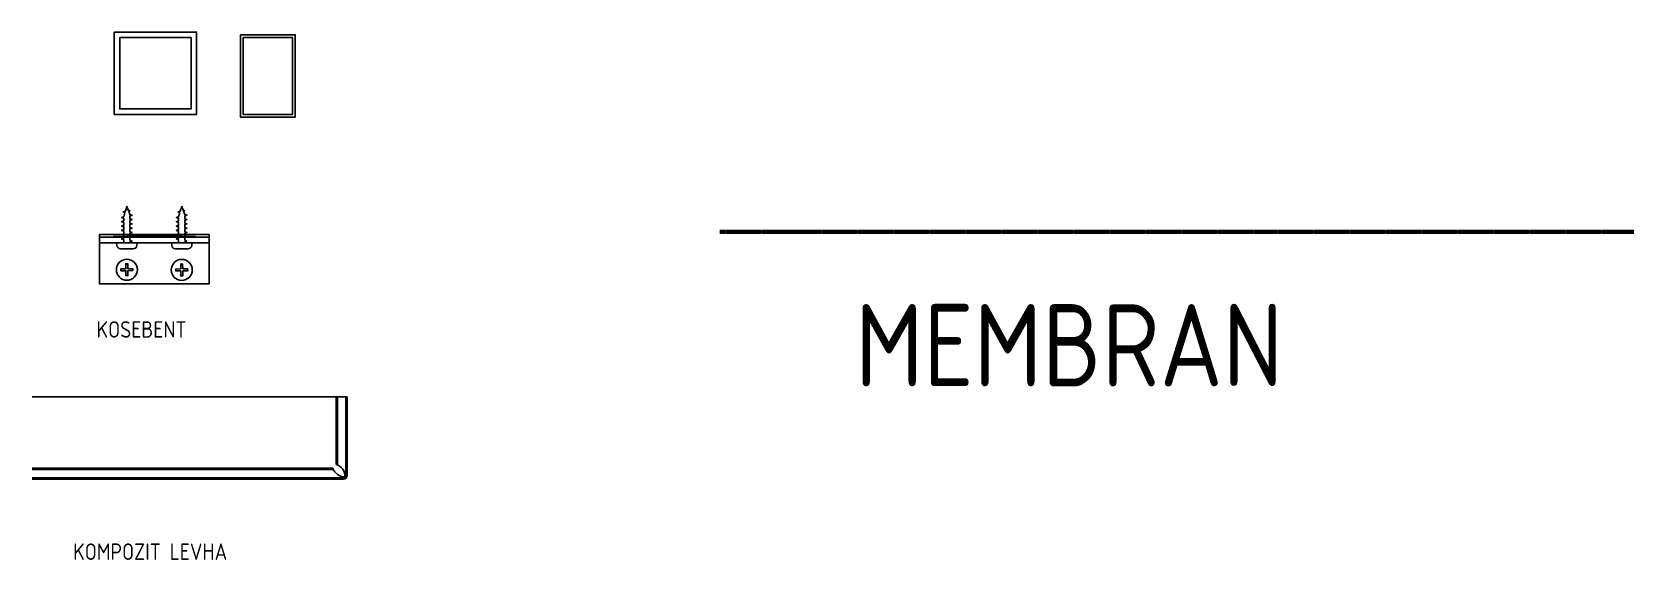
# Model space of a CAD drawing. Header units: millimetres. Extents: x -76067 to -71774, y 43638 to 44641.
# Drawn here: x -74370 to -73786, y 44449 to 44641 of the extents above; entities that cross this region are included whole.
import ezdxf

# ---------------------------------------------------------------- set-up
doc = ezdxf.new("R2010")
doc.units = ezdxf.units.MM
doc.linetypes.add('HIDDEN', pattern=[0.375, 0.25, -0.125])
for name, color, linetype in [('ART_ALU KUTU PROFIL', 44, 'Continuous'), ('ART_KOMPOZIT', 6, 'Continuous'), ('ART_KOSEBENT', 144, 'Continuous'), ('ART_MEMBRAN', 111, 'HIDDEN'), ('ART_PVC KUTU', 152, 'Continuous'), ('ART_TARAMA', 251, 'Continuous'), ('ART_VIDA', 65, 'Continuous'), ('ART_YZ', 3, 'Continuous')]:
    doc.layers.add(name, color=color, linetype=linetype)
doc.styles.add('YZ', font='archs.shx', dxfattribs={"width": 0.7})

msp = doc.modelspace()

# ---------------------------------------------------------------- texts
at = {"layer": 'ART_YZ', "style": 'YZ'}
for s, height, p in [('MEMBRAN', 30, (-74070.041, 44511.778)), ('KOSEBENT', 6, (-74346.564, 44529.522)), ('KOMPOZIT LEVHA', 6, (-74355.082, 44448.512))]:
    msp.add_text(s, height=height, dxfattribs=at).set_placement(p)

# ---------------------------------------------------------------- blocks, each defined once
blk = doc.blocks.new('vida-p1')
blk.add_lwpolyline([(0.5, 0.5), (0.5, 3.04, 0.120784), (-0.5, 3.04), (-0.5, 0.5), (-3.04, 0.5, 0.120784), (-3.04, -0.5), (-0.5, -0.5), (-0.5, -3.04, 0.120784), (0.5, -3.04), (0.5, -0.5), (3.04, -0.5, 0.120784), (3.04, 0.5)], format="xyb", close=True)
blk.add_circle((0, 0), 5.4)
blk = doc.blocks.new('63SB-22')
at = {"layer": 'ART_VIDA'}
for p, q in [((-1, 3.15), (-1.47, 1.85)), ((-0.66, 1.85), (-1, 3.15)), ((-0.66, 1.85), (-0.66, 1.85)), ((-0.66, 1.85), (-0.5, 1.85)), ((0, 6.2), (1.64, 6.06)), ((0, 2.35), (0, 6.2)), ((0, -2.35), (0, 2.35)), ((3.65, -3.86), (3.65, 3.86)), ((-0.5, -1.85), (-1.83, -1.85)), ((0, -6.2), (0, -2.35)), ((0, -6.2), (1.64, -6.06))]:
    blk.add_line(p, q, dxfattribs=at)
blk.add_lwpolyline([(-1.47, 1.85), (-3.14, 1.85), (-3.6, 3.15), (-4.07, 1.85), (-5.74, 1.85), (-6.2, 3.15), (-6.67, 1.85), (-8.34, 1.85), (-8.8, 3.15), (-9.27, 1.85), (-10.94, 1.85), (-11.4, 3.15), (-11.87, 1.85), (-13.54, 1.85), (-14, 3.15), (-14.47, 1.85), (-16.14, 1.85), (-16.6, 3.15), (-17.07, 1.85), (-19.1, 1.15), (-19.35, 1.87), (-19.72, 0.86), (-22, 0), (-19.1, -0.86), (-18.65, -2.15), (-18.28, -1.15), (-15.76, -1.85), (-15.3, -3.15), (-14.83, -1.85), (-13.16, -1.85), (-12.7, -3.15), (-12.23, -1.85), (-10.56, -1.85), (-10.1, -3.15), (-9.63, -1.85), (-7.96, -1.85), (-7.5, -3.15), (-7.03, -1.85), (-5.36, -1.85), (-4.9, -3.15), (-4.43, -1.85), (-2.76, -1.85), (-2.3, -3.15), (-1.83, -1.85)], dxfattribs=at)
for centre, radius, start, end in [((-0.5, 2.35), 0.5, 270, 0), ((1.45, 3.86), 2.2, 0, 85), ((-0.5, -2.35), 0.5, 0, 90), ((1.45, -3.86), 2.2, 275, 0)]:
    blk.add_arc(centre, radius, start, end, dxfattribs=at)
blk = doc.blocks.new('*U10')
at = {"layer": 'ART_ALU KUTU PROFIL'}
for points in [[(95364.55, 6389.21), (95364.55, 6359.21), (95394.55, 6359.21), (95394.55, 6389.21)], [(95366.55, 6387.21), (95366.55, 6361.21), (95392.55, 6361.21), (95392.55, 6387.21)]]:
    blk.add_lwpolyline(points, close=True, dxfattribs=at)
blk = doc.blocks.new('*U9')
at = {"layer": 'ART_PVC KUTU'}
for points in [[(95364.55, 6389.21), (95364.55, 6359.21), (95384.55, 6359.21), (95384.55, 6389.21)], [(95365.55, 6388.21), (95365.55, 6360.21), (95383.55, 6360.21), (95383.55, 6388.21)]]:
    blk.add_lwpolyline(points, close=True, dxfattribs=at)

# ---------------------------------------------------------------- linework, layer by layer
at = {"layer": 'ART_KOMPOZIT'}
for p, q in [((-74370.075, 44507.971), (-74259.18, 44507.971)), ((-74259.18, 44507.971), (-74259.18, 44483.297)), ((-74259.18, 44507.971), (-74255.18, 44507.971)), ((-74255.18, 44507.971), (-74255.18, 44479.304)), ((-74260.41, 44481.971), (-74370.075, 44481.971)), ((-74370.075, 44477.971), (-74256.513, 44477.971))]:
    msp.add_line(p, q, dxfattribs=at)
msp.add_arc((-74256.513, 44479.304), 1.333, 269.988993, 0, dxfattribs=at)
at = {"layer": 'ART_KOSEBENT'}
for p, q in [((-74345.515, 44567.126), (-74305.515, 44566.126)), ((-74305.515, 44567.126), (-74345.515, 44566.126))]:
    msp.add_line(p, q, dxfattribs=at)
for points in [[(-74345.515, 44566.126), (-74305.515, 44566.126), (-74305.515, 44567.126), (-74345.515, 44567.126)], [(-74345.515, 44566.126), (-74305.515, 44566.126), (-74305.515, 44549.158), (-74345.515, 44549.158)], [(-74345.515, 44566.126), (-74305.515, 44566.126), (-74305.515, 44564.126), (-74345.515, 44564.126)]]:
    msp.add_lwpolyline(points, close=True, dxfattribs=at)
at = {"layer": 'ART_MEMBRAN', "ltscale": 5, "const_width": 0.75}
msp.add_lwpolyline([(-73786.078, 44568.102), (-74119.33, 44568.102)], dxfattribs=at)
at = {"layer": 'ART_MEMBRAN'}
for points in [[(-73786.078, 44568.602), (-74119.33, 44568.602)], [(-73786.078, 44567.602), (-74119.33, 44567.602)]]:
    msp.add_lwpolyline(points, dxfattribs=at)
at = {"layer": 'ART_TARAMA'}
for p, q in [((-74258.68, 44507.971), (-74258.68, 44483.105)), ((-74255.68, 44507.971), (-74255.68, 44479.304)), ((-74260.218, 44481.471), (-74370.075, 44481.471)), ((-74370.075, 44478.471), (-74256.53, 44478.471))]:
    msp.add_line(p, q, dxfattribs=at)
for centre, radius, start, end in [((-74260.592, 44478.869), 4.647, 358.378775, 72.305649), ((-74255.983, 44483.385), 4.647, 197.716557, 270.451735), ((-74256.513, 44479.304), 0.834, 268.86898, 359.992107)]:
    msp.add_arc(centre, radius, start, end, dxfattribs=at)

# ---------------------------------------------------------------- block references
at = {"layer": 'ART_ALU KUTU PROFIL'}
msp.add_blockref('*U10', (-169704.656, 38251.721), dxfattribs=at)
at = {"layer": 'ART_PVC KUTU'}
msp.add_blockref('*U9', (-169658.664, 38250.733), dxfattribs=at)
at = {"layer": 'ART_VIDA', "xscale": 0.6031746030785144, "yscale": 0.6031746030785144, "zscale": 0.6031746030785144, "rotation": 270}
for p in [(-74335.515, 44564.126), (-74315.522, 44564.126)]:
    msp.add_blockref('63SB-22', p, dxfattribs=at)
at = {"layer": 'ART_VIDA', "ltscale": 10, "xscale": -0.7090909091507731, "yscale": 0.7090909091057256, "zscale": 0.7090909091057256, "rotation": 270.5729386976835}
for p in [(-74335.515, 44554.293), (-74315.515, 44554.215)]:
    msp.add_blockref('vida-p1', p, dxfattribs=at)

msp.set_redraw_order([(e.dxf.handle, doc.entitydb.next_handle()) for e in msp.query("TEXT MTEXT ATTDEF DIMENSION ARC_DIMENSION")])  # texts and dimensions are drawn at this point

doc.saveas('drawing.dxf')
